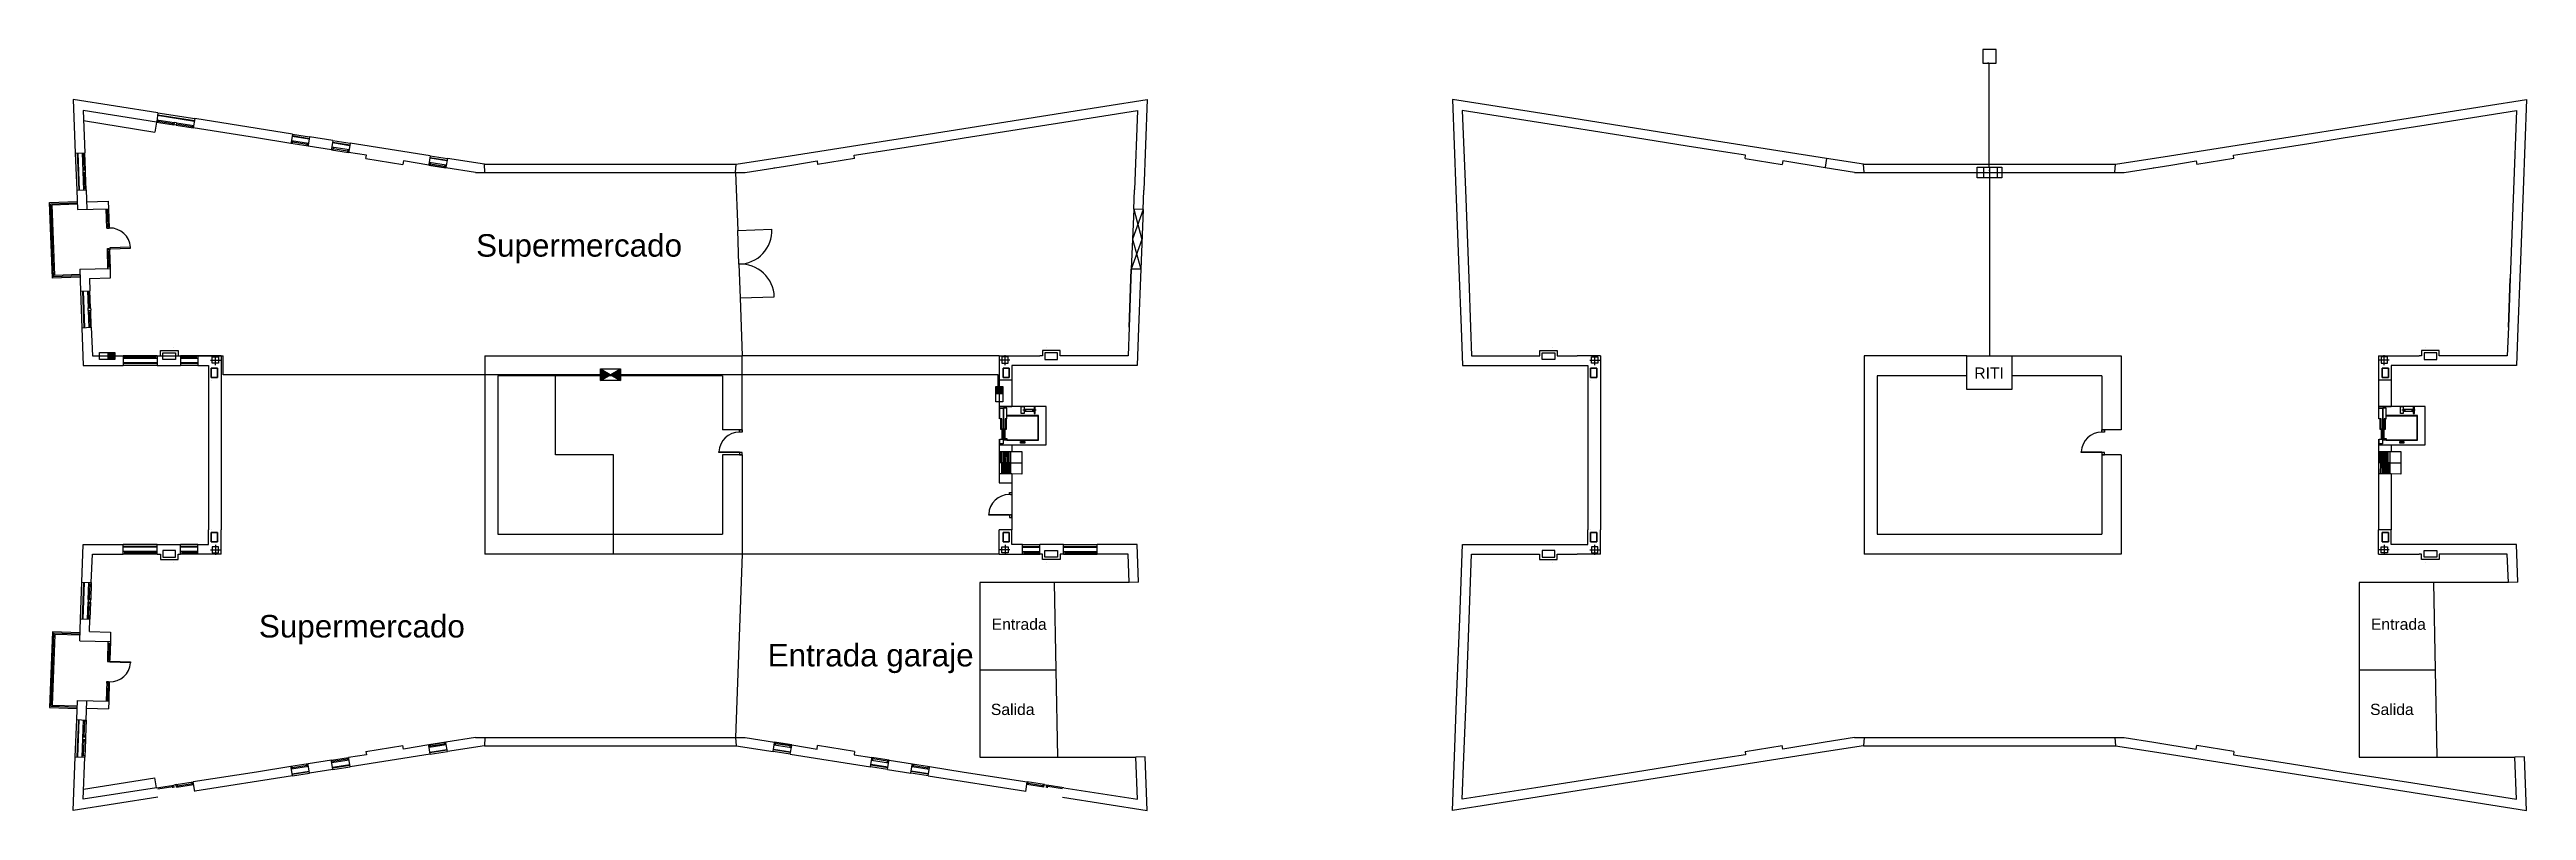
# Model space of a CAD drawing. Header units: millimetres. Extents: x -114873 to 61938, y -65989 to 30035.
# Drawn here: x -48256 to 61938, y -48010 to -14168 of the extents above; entities that cross this region are included whole.
import ezdxf

# ---------------------------------------------------------------- set-up
doc = ezdxf.new("R2010")
doc.units = ezdxf.units.MM
for name, color, linetype in [('1. ESTR - CUBIERTA', 160, 'Continuous'), ('1. MURO', 1, 'Continuous'), ('1. MURO MODIF', 1, 'Continuous'), ('12. MOB ASEOS+COCINAS', 5, 'Continuous'), ('12. MOBILIARIO', 5, 'Continuous'), ('3. CARP', 4, 'Continuous'), ('3. CARPINTERIA', 4, 'Continuous'), ('4.1 ESTR REFORMADO', 1, 'Continuous'), ('6. PROYECCIÓN', 251, 'Continuous'), ('arqueta + tubos', 110, 'Continuous'), ('CABLE DE ENLACE A RITI', 5, 'Continuous'), ('Escaleras y ascensor', 7, 'Continuous'), ('Telecomunicaciones', 3, 'Continuous'), ('TEXTO', 140, 'Continuous')]:
    doc.layers.add(name, color=color, linetype=linetype)
doc.styles.get("Standard").update_dxf_attribs({"font": 'arial.ttf'})

msp = doc.modelspace()

# ---------------------------------------------------------------- texts
at = {"layer": '1. MURO'}
for s, p in [('Entrada', (55016, -39975)), ('Salida', (54980, -43765))]:
    msp.add_text(s, height=500, dxfattribs=at).set_placement(p)
at = {"layer": 'Telecomunicaciones'}
msp.add_text('RITI', height=500, dxfattribs=at).set_placement((37371, -28809))
at = {"layer": 'TEXTO'}
for s, height, p in [('Supermercado', 1000, (-29279, -23379)), ('Supermercado', 1000, (-38941, -40317)), ('Entrada', 500, (-6342, -39975)), ('Entrada garaje', 1000, (-16309, -41604)), ('Salida', 500, (-6378, -43765))]:
    msp.add_text(s, height=height, dxfattribs=at).set_placement(p)

# ---------------------------------------------------------------- blocks, each defined once
blk = doc.blocks.new('A$Cd6b9cd30')
at = {"layer": 'Telecomunicaciones'}
h = blk.add_hatch(color=256, dxfattribs=at)
h.dxf.hatch_style = 1
h.paths.add_polyline_path([(-158, 0), (-158, -338), (158, -338), (158, 0)])
blk.add_lwpolyline([(158, 0), (158, -677), (-158, -677), (-158, 0)], close=True, dxfattribs=at)

# ---------------------------------------------------------------- hatches: boundary and pattern name
for points in [[(-5949, -31048), (-5889, -31048), (-5889, -30598), (-5949, -30598)], [(-5749, -31048), (-5689, -31048), (-5689, -30598), (-5749, -30598)], [(55409, -31048), (55469, -31048), (55469, -30598), (55409, -30598)], [(55609, -31048), (55669, -31048), (55669, -30598), (55609, -30598)], [(-5829, -31498), (-5829, -31048), (-5889, -31048), (-5889, -31498)], [(-5809, -31498), (-5749, -31498), (-5749, -31468), (-5749, -31048), (-5809, -31048)], [(55529, -31498), (55529, -31048), (55469, -31048), (55469, -31498)], [(55549, -31498), (55609, -31498), (55609, -31468), (55609, -31048), (55549, -31048)]]:
    msp.add_hatch(color=256).paths.add_polyline_path(points)
at = {"layer": 'Telecomunicaciones'}
h = msp.add_hatch(color=256, dxfattribs=at)
h.dxf.hatch_style = 1
h.paths.add_polyline_path([(-45350, -27636), (-45688, -27636), (-45688, -27951), (-45350, -27951)])
h = msp.add_hatch(color=256, dxfattribs=at)
h.dxf.hatch_style = 1
h.paths.add_polyline_path([(-23746, -28369), (-23746, -28676), (-23376, -28676), (-23299, -28631)])
h.paths.add_polyline_path([(-23376, -28676), (-23746, -28676), (-23746, -28893)])
h.paths.add_polyline_path([(-22852, -28369), (-23299, -28631), (-23222, -28676), (-22852, -28676)])
h.paths.add_polyline_path([(-22852, -28676), (-23222, -28676), (-22852, -28893)])

# ---------------------------------------------------------------- linework, layer by layer
for p, q in [((-4803, -30211), (-4959, -30211)), ((-4368, -30211), (-4535, -30211)), ((56555, -30211), (56399, -30211)), ((56990, -30211), (56823, -30211))]:
    msp.add_line(p, q)
for points in [[(-6005, -31498), (-6005, -31748), (-3925, -31748), (-3925, -30048), (-3925, -30048), (-6005, -30048), (-6005, -30598)], [(-5949, -30598), (-5985, -30598), (-5985, -30124), (-5829, -30124), (-5829, -31048)], [(-5689, -30598), (-5669, -30598), (-5669, -30124), (-5809, -30124), (-5809, -31048)], [(-5669, -31548), (-4261, -31548), (-4261, -30448), (-5669, -30448)], [(-5669, -31528), (-4281, -31528), (-4281, -30468), (-5669, -30468)], [(55353, -31498), (55353, -31748), (57433, -31748), (57433, -30048), (57433, -30048), (55353, -30048), (55353, -30598)], [(55409, -30598), (55373, -30598), (55373, -30124), (55529, -30124), (55529, -31048)], [(55669, -30598), (55689, -30598), (55689, -30124), (55549, -30124), (55549, -31048)], [(55689, -31548), (57097, -31548), (57097, -30448), (55689, -30448)], [(55689, -31528), (57077, -31528), (57077, -30468), (55689, -30468)], [(-5669, -31548), (-5809, -31548), (-5809, -31498), (-5749, -31498), (-5749, -31468), (-5669, -31468), (-5669, -31548)], [(55689, -31548), (55549, -31548), (55549, -31498), (55609, -31498), (55609, -31468), (55689, -31468), (55689, -31548)]]:
    msp.add_lwpolyline(points)
for points in [[(-5949, -30598), (-5949, -31048), (-5889, -31048), (-5889, -30598)], [(-5749, -30598), (-5749, -31048), (-5689, -31048), (-5689, -30598)], [(-4903, -30048), (-4903, -30356), (-5026, -30356), (-5026, -30048)], [(-4479, -30155), (-4479, -30267), (-4870, -30267), (-4870, -30155)], [(-4457, -30048), (-4457, -30356), (-4401, -30356), (-4401, -30048)], [(55409, -30598), (55409, -31048), (55469, -31048), (55469, -30598)], [(55609, -30598), (55609, -31048), (55669, -31048), (55669, -30598)], [(56454, -30048), (56454, -30356), (56332, -30356), (56332, -30048)], [(56879, -30155), (56879, -30267), (56488, -30267), (56488, -30155)], [(56901, -30048), (56901, -30356), (56957, -30356), (56957, -30048)], [(-5829, -31498), (-5829, -31708), (-5980, -31708), (-5980, -31498)], [(-5889, -31048), (-5889, -31498), (-5829, -31498), (-5829, -31048)], [(-5809, -31048), (-5809, -31498), (-5749, -31498), (-5749, -31048)], [(-4870, -31603), (-4870, -31681), (-5059, -31681), (-5059, -31603)], [(55529, -31498), (55529, -31708), (55378, -31708), (55378, -31498)], [(55469, -31048), (55469, -31498), (55529, -31498), (55529, -31048)], [(55549, -31048), (55549, -31498), (55609, -31498), (55609, -31048)], [(56488, -31603), (56488, -31681), (56298, -31681), (56298, -31603)]]:
    msp.add_lwpolyline(points, close=True)
at = {"layer": '1. ESTR - CUBIERTA'}
for p, q in [((-40784, -28335), (-41064, -28335)), ((-41064, -28335), (-41064, -28756)), ((-40784, -28756), (-40784, -28335)), ((-5837, -28335), (-5557, -28335)), ((-5837, -28756), (-5837, -28335)), ((-5557, -28335), (-5557, -28756)), ((20574, -28335), (20294, -28335)), ((20294, -28335), (20294, -28756)), ((20574, -28756), (20574, -28335)), ((55521, -28335), (55801, -28335)), ((55521, -28756), (55521, -28335)), ((55801, -28335), (55801, -28756)), ((-41064, -28756), (-40784, -28756)), ((-5557, -28756), (-5837, -28756)), ((20294, -28756), (20574, -28756)), ((55801, -28756), (55521, -28756)), ((-41064, -36064), (-41064, -35644)), ((-41064, -35644), (-40784, -35644)), ((-40784, -36064), (-41064, -36064)), ((-40784, -35644), (-40784, -36064)), ((-5557, -35644), (-5837, -35644)), ((-5837, -35644), (-5837, -36064)), ((-5837, -36064), (-5557, -36064)), ((-5557, -36064), (-5557, -35644)), ((20293, -36064), (20293, -35644)), ((20293, -35644), (20573, -35644)), ((20573, -36064), (20293, -36064)), ((20573, -35644), (20573, -36064)), ((55801, -35644), (55521, -35644)), ((55521, -35644), (55521, -36064)), ((55521, -36064), (55801, -36064)), ((55801, -36064), (55801, -35644))]:
    msp.add_line(p, q, dxfattribs=at)
at = {"layer": '1. MURO'}
for p, q in [((-43431, -16984), (-47201, -16390)), ((-47201, -16390), (-47110, -18771)), ((-3190, -16984), (580, -16390)), ((580, -16390), (427, -20428)), ((19564, -17241), (14157, -16390)), ((14157, -16390), (14310, -20428)), ((58167, -16984), (61938, -16390)), ((61938, -16390), (61785, -20428)), ((-43496, -17399), (-46762, -16884)), ((-46762, -16884), (-46690, -18756)), ((-43489, -17361), (-43495, -17399)), ((-43431, -16984), (-43489, -17361)), ((-42716, -17409), (-42733, -17519)), ((-42622, -17537), (-42732, -17519)), ((-42604, -17426), (-42715, -17409)), ((-42620, -17528), (-42622, -17537)), ((-42604, -17426), (-42620, -17528)), ((-41794, -17238), (-41859, -17656)), ((-37449, -17925), (-41794, -17241)), ((-9172, -17925), (-3190, -16984)), ((-7571, -18098), (-3125, -17399)), ((-3125, -17399), (140, -16884)), ((140, -16884), (7, -20413)), ((19499, -17655), (14596, -16884)), ((14596, -16884), (14730, -20413)), ((24671, -18045), (19564, -17241)), ((52186, -17925), (58167, -16984)), ((53787, -18098), (58233, -17399)), ((58233, -17399), (61498, -16884)), ((61498, -16884), (61365, -20413)), ((-39051, -18098), (-41859, -17656)), ((-37515, -18340), (-39051, -18098)), ((-37509, -18303), (-37515, -18340)), ((-37449, -17925), (-37509, -18303)), ((-36748, -18423), (-36753, -18459)), ((-35712, -18622), (-36753, -18459)), ((-36687, -18045), (-36748, -18423)), ((-35647, -18208), (-36687, -18045)), ((-35707, -18588), (-35712, -18623)), ((-35647, -18208), (-35707, -18588)), ((-34944, -18708), (-34950, -18743)), ((-34884, -18329), (-34944, -18708)), ((-31320, -18889), (-34884, -18328)), ((-15301, -18889), (-10974, -18208)), ((-12459, -18864), (-10909, -18622)), ((-10974, -18208), (-9172, -17925)), ((-10909, -18622), (-9106, -18340)), ((-9106, -18340), (-7571, -18098)), ((22307, -18098), (19498, -17656)), ((24604, -18459), (22307, -18098)), ((26408, -18743), (24604, -18459)), ((26474, -18328), (24671, -18045)), ((30800, -19009), (26474, -18328)), ((46057, -18889), (50384, -18208)), ((48899, -18864), (50449, -18622)), ((50384, -18208), (52186, -17925)), ((50449, -18622), (52251, -18340)), ((52251, -18340), (53787, -18098)), ((-47110, -18771), (-46690, -18756)), ((-46661, -19529), (-46773, -19533)), ((-46773, -19533), (-46769, -19645)), ((-46657, -19640), (-46769, -19645)), ((-46657, -19640), (-46661, -19529)), ((-34162, -18864), (-34950, -18743)), ((-34182, -19015), (-34162, -18864)), ((-34182, -19015), (-32535, -19280)), ((-32509, -19123), (-32535, -19280)), ((-31385, -19304), (-32509, -19123)), ((-31381, -19276), (-31385, -19304)), ((-31320, -18889), (-31381, -19276)), ((-30619, -19396), (-30623, -19424)), ((-29310, -19631), (-30623, -19424)), ((-30558, -19009), (-30619, -19396)), ((-28912, -19268), (-30558, -19009)), ((-29310, -19631), (-17311, -19631)), ((-29310, -19631), (-29310, -19631)), ((-28912, -19268), (-17709, -19268)), ((-28889, -19631), (-28912, -19268)), ((-17732, -19631), (-17709, -19268)), ((-17732, -19631), (-17642, -22213)), ((-17709, -19268), (-15301, -18889)), ((-17311, -19631), (-15236, -19304)), ((-17311, -19631), (-17311, -19631)), ((-15236, -19304), (-14112, -19123)), ((-14112, -19123), (-14086, -19280)), ((-12439, -19015), (-14086, -19280)), ((-12439, -19015), (-12459, -18864)), ((27196, -18864), (26408, -18743)), ((27176, -19015), (27196, -18864)), ((27176, -19015), (28823, -19280)), ((28849, -19123), (28823, -19280)), ((30735, -19424), (28849, -19123)), ((30739, -19396), (30735, -19424)), ((32048, -19631), (30735, -19424)), ((30800, -19009), (30739, -19396)), ((32446, -19268), (30800, -19009)), ((32048, -19631), (44047, -19631)), ((32048, -19631), (32048, -19631)), ((32446, -19268), (43649, -19268)), ((32469, -19631), (32446, -19268)), ((38047, -19631), (38087, -19631)), ((43626, -19631), (43649, -19268)), ((43649, -19268), (46057, -18889)), ((44047, -19631), (46122, -19304)), ((44047, -19631), (44047, -19631)), ((46122, -19304), (47246, -19123)), ((47246, -19123), (47271, -19280)), ((48919, -19015), (47271, -19280)), ((48919, -19015), (48899, -18864)), ((-47048, -20428), (-46628, -20413)), ((-47048, -20428), (-47015, -21286)), ((-46628, -20413), (-46596, -21270)), ((-46608, -20939), (-45627, -20913)), ((-45618, -21249), (-45627, -20913)), ((-22, -21272), (7, -20413)), ((394, -21286), (427, -20428)), ((14310, -20428), (14443, -23939)), ((14730, -20413), (14879, -24347)), ((61365, -20413), (61216, -24347)), ((61785, -20428), (61652, -23939)), ((-47015, -21286), (-45618, -21249)), ((394, -21286), (-22, -21272)), ((-17641, -22216), (-16117, -22157)), ((-46915, -23939), (-45548, -23902)), ((-46915, -23939), (-46878, -24914)), ((-45537, -24322), (-45548, -23902)), ((-131, -23936), (-224, -26522)), ((-224, -26522), (-131, -23936)), ((294, -23939), (-131, -23936)), ((294, -23939), (195, -26538)), ((14443, -23939), (14541, -26538)), ((61652, -23939), (61553, -26538)), ((-46878, -24914), (-46458, -24899)), ((-46479, -24347), (-45537, -24322)), ((-46479, -24347), (-46458, -24899)), ((-17536, -25211), (-16012, -25163)), ((-17536, -25211), (-17446, -27793)), ((14879, -24347), (14961, -26522)), ((61216, -24347), (61133, -26522)), ((61133, -26522), (61216, -24347)), ((-46542, -25658), (-46430, -25654)), ((-46537, -25770), (-46542, -25658)), ((-46537, -25770), (-46425, -25766)), ((-46430, -25654), (-46425, -25766)), ((-46816, -26538), (-46397, -26522)), ((-46816, -26538), (-46753, -28214)), ((-46397, -26522), (-46349, -27794)), ((-224, -26522), (-273, -27794)), ((195, -26538), (132, -28214)), ((14541, -26538), (14605, -28214)), ((14961, -26522), (15009, -27794)), ((61133, -26522), (61085, -27794)), ((61553, -26538), (61490, -28214)), ((-46753, -28214), (-44978, -28214)), ((-46349, -27794), (-44978, -27794)), ((-44978, -27794), (-44978, -28214)), ((-43468, -27794), (-43321, -27794)), ((-43468, -27794), (-43468, -28214)), ((-43468, -28214), (-42425, -28214)), ((-43321, -27794), (-43321, -27548)), ((-43321, -27548), (-42537, -27548)), ((-43209, -27951), (-43209, -27660)), ((-43209, -27660), (-42649, -27660)), ((-42649, -27951), (-43209, -27951)), ((-42649, -27660), (-42649, -27951)), ((-42537, -27548), (-42537, -27794)), ((-42537, -27794), (-42425, -27794)), ((-42425, -27794), (-42425, -28214)), ((-40618, -27793), (-41652, -27793)), ((-41652, -27793), (-41652, -28215)), ((-41652, -28215), (-41178, -28215)), ((-41178, -28215), (-41178, -28868)), ((-41064, -28756), (-41064, -28335)), ((-41064, -28335), (-40784, -28335)), ((-40784, -28335), (-40784, -28335)), ((-40784, -28335), (-40784, -28756)), ((-40618, -27793), (-40618, -28868)), ((-28889, -27793), (-28889, -36607)), ((-28889, -27793), (-17446, -27793)), ((-6003, -27793), (-17446, -27793)), ((-17446, -31080), (-17446, -27793)), ((-6003, -27793), (-6003, -28868)), ((-6003, -27793), (-4196, -27794)), ((-5557, -28335), (-5837, -28335)), ((-5837, -28335), (-5837, -28335)), ((-5837, -28335), (-5837, -28756)), ((-5557, -28756), (-5557, -28335)), ((-4196, -28214), (-5443, -28215)), ((-5443, -28215), (-5443, -28868)), ((-4084, -27794), (-4196, -27794)), ((-1643, -28214), (-4196, -28214)), ((-3300, -27548), (-4084, -27548)), ((-4084, -27548), (-4084, -27794)), ((-3412, -27660), (-3972, -27660)), ((-3972, -27660), (-3972, -27951)), ((-3972, -27951), (-3412, -27951)), ((-3412, -27951), (-3412, -27660)), ((-3300, -27794), (-3300, -27548)), ((-1643, -27794), (-3300, -27794)), ((-273, -27794), (-1643, -27794)), ((132, -28214), (-1643, -28214)), ((14605, -28214), (16380, -28214)), ((15009, -27794), (17890, -27794)), ((16380, -28214), (19706, -28215)), ((17890, -27794), (18037, -27794)), ((18037, -27794), (18037, -27548)), ((18037, -27548), (18821, -27548)), ((18149, -27951), (18149, -27660)), ((18149, -27660), (18709, -27660)), ((18709, -27951), (18149, -27951)), ((18709, -27660), (18709, -27951)), ((18821, -27548), (18821, -27794)), ((18821, -27794), (19706, -27793)), ((20740, -27793), (19706, -27793)), ((19706, -28215), (20180, -28215)), ((20180, -28215), (20180, -28868)), ((20294, -28756), (20294, -28335)), ((20294, -28335), (20574, -28335)), ((20574, -28335), (20574, -28335)), ((20574, -28335), (20574, -28756)), ((20740, -27793), (20740, -28868)), ((37047, -27793), (32469, -27793)), ((32469, -27793), (32469, -36607)), ((39047, -27793), (43912, -27793)), ((43912, -27793), (43912, -31080)), ((55355, -27793), (55355, -28868)), ((55355, -27793), (57162, -27794)), ((55801, -28335), (55521, -28335)), ((55521, -28335), (55521, -28335)), ((55521, -28335), (55521, -28756)), ((55801, -28756), (55801, -28335)), ((57162, -28214), (55915, -28215)), ((55915, -28215), (55915, -28868)), ((57274, -27794), (57162, -27794)), ((59714, -28214), (57162, -28214)), ((58058, -27548), (57274, -27548)), ((57274, -27548), (57274, -27794)), ((57946, -27660), (57386, -27660)), ((57386, -27660), (57386, -27951)), ((57386, -27951), (57946, -27951)), ((57946, -27951), (57946, -27660)), ((58058, -27794), (58058, -27548)), ((59714, -27794), (58058, -27794)), ((61085, -27794), (59714, -27794)), ((61490, -28214), (59714, -28214)), ((-41178, -28868), (-41179, -35532)), ((-40784, -28756), (-41064, -28756)), ((-40618, -28868), (-40618, -35532)), ((-18311, -28676), (-28311, -28676)), ((-28311, -28676), (-28311, -35723)), ((-25741, -32200), (-25741, -28676)), ((-18311, -28676), (-18311, -31080)), ((-5445, -28868), (-6003, -28868)), ((-6003, -28868), (-6003, -30048)), ((-5837, -28756), (-5557, -28756)), ((-5445, -28868), (-5443, -30048)), ((20180, -28868), (20179, -35532)), ((20574, -28756), (20294, -28756)), ((20740, -28868), (20740, -35532)), ((37047, -28676), (33047, -28676)), ((33047, -28676), (33047, -35723)), ((43047, -28676), (39047, -28676)), ((43047, -28676), (43047, -31080)), ((55913, -28868), (55355, -28868)), ((55355, -28868), (55355, -30048)), ((55521, -28756), (55801, -28756)), ((55913, -28868), (55915, -30048)), ((-6003, -30048), (-5443, -30048)), ((55355, -30048), (55915, -30048)), ((-17446, -31080), (-18311, -31080)), ((-6003, -31748), (-6003, -32048)), ((-6003, -31748), (-5445, -31748)), ((-5445, -31748), (-5445, -32048)), ((43912, -31080), (43047, -31080)), ((55355, -31748), (55355, -32048)), ((55355, -31748), (55913, -31748)), ((55913, -31748), (55913, -32048)), ((-23170, -32200), (-25741, -32200)), ((-23170, -36607), (-23170, -32200)), ((-18311, -32200), (-18311, -35723)), ((-17446, -32200), (-18311, -32200)), ((-17446, -32200), (-17446, -36607)), ((-6003, -32048), (-5445, -32048)), ((-5445, -33043), (-6003, -33043)), ((-6003, -33043), (-6003, -33443)), ((-5445, -33043), (-5443, -35532)), ((43912, -32200), (43047, -32200)), ((43047, -32200), (43047, -35723)), ((43912, -32200), (43912, -36607)), ((55355, -32048), (55913, -32048)), ((55913, -33043), (55355, -33043)), ((55355, -33043), (55355, -33443)), ((55913, -33043), (55915, -35532)), ((-6003, -33443), (-5444, -33443)), ((55355, -33443), (55355, -35532)), ((-46817, -37862), (-46753, -36186)), ((-46753, -36186), (-44978, -36186)), ((-44978, -36606), (-44978, -36186)), ((-43468, -36186), (-42425, -36186)), ((-43468, -36606), (-43468, -36186)), ((-42425, -36606), (-42425, -36186)), ((-41652, -36185), (-41178, -36185)), ((-41652, -36607), (-41652, -36185)), ((-41178, -36185), (-41179, -35532)), ((-40784, -35644), (-41064, -35644)), ((-41064, -35644), (-41064, -36064)), ((-41064, -36064), (-40784, -36064)), ((-40784, -36064), (-40784, -35644)), ((-40784, -36064), (-40784, -36064)), ((-40618, -36607), (-40618, -35532)), ((-28311, -35723), (-18311, -35723)), ((-5445, -35532), (-6003, -35532)), ((-6003, -36607), (-6003, -35532)), ((-5445, -35532), (-6003, -35532)), ((-5837, -35644), (-5557, -35644)), ((-5837, -36064), (-5837, -35644)), ((-5557, -36064), (-5837, -36064)), ((-5837, -36064), (-5837, -36064)), ((-5557, -35644), (-5557, -36064)), ((-5443, -36185), (-5443, -35532)), ((-4969, -36185), (-5443, -36185)), ((-4969, -36607), (-4969, -36185)), ((-3153, -36186), (-4196, -36186)), ((-4196, -36606), (-4196, -36186)), ((-3153, -36606), (-3153, -36186)), ((-1643, -36606), (-1643, -36186)), ((132, -36186), (-1643, -36186)), ((195, -37862), (132, -36186)), ((14480, -39485), (14605, -36186)), ((14605, -36186), (17890, -36186)), ((17890, -36186), (19706, -36185)), ((19706, -36185), (20179, -36185)), ((20179, -36185), (20179, -35532)), ((20573, -35644), (20293, -35644)), ((20293, -35644), (20293, -36064)), ((20293, -36064), (20573, -36064)), ((20573, -36064), (20573, -35644)), ((20573, -36064), (20573, -36064)), ((20739, -36607), (20739, -35532)), ((33047, -35723), (43047, -35723)), ((37047, -35723), (39047, -35723)), ((55913, -35532), (55355, -35532)), ((55355, -36607), (55355, -35532)), ((55913, -35532), (55355, -35532)), ((55521, -35644), (55801, -35644)), ((55521, -36064), (55521, -35644)), ((55801, -36064), (55521, -36064)), ((55521, -36064), (55521, -36064)), ((55801, -35644), (55801, -36064)), ((55915, -36185), (55915, -35532)), ((57162, -36186), (55915, -36185)), ((59714, -36186), (57162, -36186)), ((61490, -36186), (59714, -36186)), ((61553, -37862), (61490, -36186)), ((-46397, -37878), (-46349, -36606)), ((-46349, -36606), (-44978, -36606)), ((-43468, -36606), (-43321, -36606)), ((-43321, -36606), (-43321, -36851)), ((-43321, -36851), (-42538, -36851)), ((-42650, -36448), (-43209, -36448)), ((-43209, -36448), (-43209, -36739)), ((-43209, -36739), (-42650, -36739)), ((-42650, -36739), (-42650, -36448)), ((-42538, -36606), (-42425, -36606)), ((-42538, -36851), (-42538, -36606)), ((-40618, -36607), (-41652, -36607)), ((-17452, -36607), (-28889, -36607)), ((-17446, -36607), (-17732, -44769)), ((-17446, -36607), (-17452, -36607)), ((-6003, -36607), (-17446, -36607)), ((-6003, -36607), (-4969, -36607)), ((-4084, -36606), (-4196, -36606)), ((-4084, -36851), (-4084, -36606)), ((-3300, -36851), (-4084, -36851)), ((-3972, -36448), (-3412, -36448)), ((-3972, -36739), (-3972, -36448)), ((-3412, -36739), (-3972, -36739)), ((-3412, -36448), (-3412, -36739)), ((-3153, -36606), (-3300, -36606)), ((-3300, -36606), (-3300, -36851)), ((-273, -36606), (-1643, -36606)), ((-224, -37878), (-273, -36606)), ((14899, -39501), (15009, -36606)), ((15009, -36606), (17890, -36606)), ((17890, -36606), (18036, -36606)), ((18036, -36606), (18036, -36851)), ((18036, -36851), (18820, -36851)), ((18708, -36448), (18148, -36448)), ((18148, -36448), (18148, -36739)), ((18148, -36739), (18708, -36739)), ((18708, -36739), (18708, -36448)), ((18820, -36606), (19706, -36606)), ((18820, -36851), (18820, -36606)), ((20739, -36607), (19706, -36607)), ((43912, -36607), (32469, -36607)), ((55355, -36607), (57162, -36606)), ((57274, -36606), (57162, -36606)), ((57274, -36851), (57274, -36606)), ((58058, -36851), (57274, -36851)), ((57386, -36448), (57946, -36448)), ((57386, -36739), (57386, -36448)), ((57946, -36739), (57386, -36739)), ((57946, -36448), (57946, -36739)), ((59714, -36606), (58058, -36606)), ((58058, -36606), (58058, -36851)), ((61085, -36606), (59714, -36606)), ((61133, -37878), (61085, -36606)), ((-46816, -37862), (-46397, -37877)), ((-224, -37878), (-6862, -37878)), ((-6862, -37878), (-6862, -45644)), ((-3397, -45644), (-3543, -37878)), ((195, -37862), (-224, -37877)), ((61133, -37878), (54495, -37878)), ((54495, -37878), (54495, -45644)), ((57961, -45644), (57814, -37878)), ((61553, -37862), (61133, -37877)), ((-46915, -40461), (-46878, -39485)), ((-46878, -39485), (-46458, -39500)), ((-46538, -38629), (-46542, -38741)), ((-46542, -38741), (-46430, -38746)), ((-46538, -38629), (-46426, -38634)), ((-46479, -40052), (-46458, -39501)), ((-46430, -38746), (-46426, -38634)), ((14342, -43114), (14480, -39485)), ((14762, -43130), (14899, -39501)), ((-46915, -40461), (-45548, -40497)), ((-46479, -40052), (-45537, -40077)), ((-45537, -40077), (-45548, -40497)), ((-6862, -41761), (-3470, -41761)), ((54495, -41761), (57888, -41761)), ((-47048, -43972), (-47016, -43114)), ((-47048, -43972), (-46628, -43987)), ((-47016, -43114), (-45619, -43151)), ((-46628, -43987), (-46596, -43130)), ((-46608, -43461), (-45628, -43487)), ((-45619, -43151), (-45628, -43487)), ((14248, -45628), (14342, -43114)), ((14668, -45644), (14762, -43130)), ((-46773, -44867), (-46769, -44755)), ((-46661, -44871), (-46773, -44867)), ((-46657, -44759), (-46769, -44755)), ((-46657, -44759), (-46661, -44871)), ((-34182, -45385), (-32535, -45119)), ((-32510, -45277), (-32535, -45119)), ((-31385, -45096), (-32510, -45277)), ((-31381, -45124), (-31385, -45096)), ((-31320, -45511), (-31381, -45124)), ((-29310, -44769), (-30623, -44976)), ((-30619, -45004), (-30623, -44976)), ((-30558, -45391), (-30619, -45004)), ((-28912, -45132), (-30558, -45391)), ((-29310, -44769), (-17311, -44769)), ((-29310, -44769), (-29310, -44769)), ((-28889, -44769), (-28912, -45132)), ((-28912, -45132), (-17709, -45132)), ((-17732, -44769), (-17709, -45132)), ((-17709, -45132), (-16063, -45391)), ((-17311, -44769), (-17311, -44769)), ((-17311, -44769), (-15998, -44976)), ((-16063, -45391), (-16003, -45004)), ((-16003, -45004), (-15998, -44976)), ((-15301, -45511), (-15240, -45124)), ((-15240, -45124), (-15236, -45096)), ((-15236, -45096), (-14112, -45277)), ((-14112, -45277), (-14086, -45119)), ((-12439, -45385), (-14086, -45119)), ((27176, -45385), (28823, -45119)), ((28848, -45277), (28823, -45119)), ((30735, -44976), (28848, -45277)), ((32048, -44769), (30735, -44976)), ((32445, -45132), (30800, -45391)), ((32048, -44769), (44047, -44769)), ((32048, -44769), (32048, -44769)), ((32469, -44769), (32445, -45132)), ((32445, -45132), (43649, -45132)), ((43626, -44769), (43649, -45132)), ((43649, -45132), (45294, -45391)), ((44047, -44769), (44047, -44769)), ((44047, -44769), (45360, -44976)), ((45360, -44976), (47246, -45277)), ((47246, -45277), (47271, -45119)), ((48919, -45385), (47271, -45119)), ((-47201, -48010), (-47110, -45628)), ((-47110, -45628), (-46690, -45644)), ((-46762, -47515), (-46690, -45644)), ((-37515, -46060), (-39051, -46302)), ((-37509, -46096), (-37515, -46060)), ((-37449, -46475), (-37509, -46096)), ((-35713, -45777), (-36754, -45940)), ((-36748, -45977), (-36754, -45940)), ((-36687, -46355), (-36748, -45977)), ((-35647, -46192), (-36687, -46355)), ((-35707, -45812), (-35713, -45777)), ((-35647, -46192), (-35707, -45812)), ((-34162, -45536), (-34950, -45657)), ((-34944, -45692), (-34950, -45657)), ((-34885, -46070), (-34944, -45692)), ((-31320, -45511), (-34884, -46071)), ((-34182, -45385), (-34162, -45536)), ((-15301, -45511), (-11737, -46071)), ((-12439, -45385), (-12459, -45536)), ((-12459, -45536), (-11672, -45657)), ((-11737, -46070), (-11677, -45692)), ((-11677, -45692), (-11672, -45657)), ((-10974, -46192), (-10914, -45812)), ((-10974, -46192), (-9934, -46355)), ((-10914, -45812), (-10909, -45777)), ((-10909, -45777), (-9868, -45940)), ((-9934, -46355), (-9873, -45977)), ((-9873, -45977), (-9868, -45940)), ((-9172, -46475), (-9112, -46096)), ((-9112, -46096), (-9106, -46060)), ((-9106, -46060), (-7571, -46302)), ((-6862, -45644), (69, -45644)), ((489, -45628), (69, -45644)), ((140, -47515), (69, -45644)), ((580, -48010), (489, -45628)), ((14157, -48010), (14248, -45628)), ((14596, -47515), (14668, -45644)), ((24604, -45940), (22307, -46302)), ((26408, -45657), (24604, -45940)), ((26473, -46071), (24670, -46355)), ((27195, -45536), (26408, -45657)), ((30800, -45391), (26473, -46071)), ((27176, -45385), (27195, -45536)), ((45294, -45391), (49621, -46071)), ((48919, -45385), (48899, -45536)), ((48899, -45536), (49686, -45657)), ((49621, -46071), (51424, -46355)), ((49686, -45657), (51490, -45940)), ((51490, -45940), (53787, -46302)), ((54495, -45644), (61427, -45644)), ((61846, -45628), (61427, -45644)), ((61498, -47515), (61427, -45644)), ((61938, -48010), (61846, -45628)), ((-43496, -47001), (-46762, -47515)), ((-42716, -46991), (-42733, -46880)), ((-42622, -46863), (-42732, -46880)), ((-42620, -46872), (-42622, -46863)), ((-42605, -46973), (-42620, -46872)), ((-39051, -46302), (-41860, -46744)), ((-41794, -47161), (-41859, -46744)), ((-37449, -46475), (-41794, -47159)), ((-9172, -46475), (-4827, -47159)), ((-7571, -46302), (-4762, -46744)), ((-4827, -47161), (-4762, -46744)), ((-4017, -46973), (-4001, -46872)), ((-4001, -46872), (-4000, -46863)), ((-4000, -46863), (-3889, -46880)), ((-3906, -46991), (-3888, -46880)), ((-3125, -47001), (140, -47515)), ((17862, -47001), (14596, -47515)), ((22307, -46302), (17862, -47001)), ((24670, -46355), (17927, -47416)), ((51424, -46355), (56531, -47159)), ((53787, -46302), (56596, -46744)), ((56531, -47159), (61938, -48010)), ((56596, -46744), (61498, -47515)), ((-43431, -47416), (-47201, -48010)), ((-3190, -47416), (580, -48010)), ((17927, -47416), (14157, -48010))]:
    msp.add_line(p, q, dxfattribs=at)
for centre, start, end in [((-17615, -22215), 271.15611, 2.197), ((-17510, -25211), 1.81868, 92.85957)]:
    msp.add_arc(centre, 1499, start, end, dxfattribs=at)
at = {"layer": '1. MURO MODIF'}
for points in [[(-41014, -28121), (-41014, -27841), (-40734, -27841), (-40734, -28121)], [(-5607, -28121), (-5607, -27841), (-5887, -27841), (-5887, -28121)], [(20344, -28121), (20344, -27841), (20624, -27841), (20624, -28121)], [(55751, -28121), (55751, -27841), (55471, -27841), (55471, -28121)], [(-41014, -36278), (-41014, -36558), (-40734, -36558), (-40734, -36278)], [(-5607, -36278), (-5607, -36558), (-5887, -36558), (-5887, -36278)], [(20343, -36278), (20343, -36558), (20623, -36558), (20623, -36278)], [(55751, -36278), (55751, -36558), (55471, -36558), (55471, -36278)]]:
    msp.add_lwpolyline(points, close=True, dxfattribs=at)
at = {"layer": '12. MOB ASEOS+COCINAS'}
for p, q in [((-42729, -27418), (-42729, -27418)), ((-3892, -27418), (-3892, -27418)), ((18629, -27418), (18629, -27418)), ((57466, -27418), (57466, -27418)), ((-42729, -36981), (-42729, -36982)), ((-3892, -36981), (-3892, -36982)), ((18629, -36981), (18629, -36982)), ((57466, -36981), (57466, -36982))]:
    msp.add_line(p, q, dxfattribs=at)
at = {"layer": '12. MOBILIARIO'}
for p, q in [((-46745, -17329), (-43567, -17841)), ((-43496, -17399), (-43567, -17841)), ((-30623, -19424), (-30622, -19418)), ((-15998, -19424), (-15999, -19418)), ((45360, -19424), (45359, -19418)), ((-30623, -44976), (-30622, -44982)), ((-15998, -44976), (-15999, -44982)), ((-46745, -47070), (-43567, -46559)), ((-43496, -47001), (-43567, -46559))]:
    msp.add_line(p, q, dxfattribs=at)
at = {"layer": '3. CARP'}
for p, q in [((-43496, -17400), (-42733, -17520)), ((-43478, -17289), (-42716, -17409)), ((-43423, -17298), (-43440, -17409)), ((-43432, -17353), (-42774, -17457)), ((-42765, -17401), (-42783, -17512)), ((-42622, -17537), (-41859, -17657)), ((-42604, -17426), (-41844, -17546)), ((-42558, -17490), (-41901, -17594)), ((-41892, -17538), (-41909, -17649)), ((-36753, -18459), (-37515, -18340)), ((-36736, -18349), (-37497, -18229)), ((-37442, -18238), (-37459, -18347)), ((-36802, -18395), (-37450, -18292)), ((-36793, -18340), (-36811, -18450)), ((-35713, -18622), (-34950, -18743)), ((-34932, -18633), (-35695, -18512)), ((-35639, -18520), (-35657, -18631)), ((-35648, -18576), (-34996, -18679)), ((-34987, -18624), (-35005, -18734)), ((-34932, -18633), (-34932, -18633)), ((-46802, -18760), (-46740, -20417)), ((-46688, -18811), (-46800, -18816)), ((-46663, -19472), (-46775, -19477)), ((-46655, -19696), (-46767, -19700)), ((-46744, -18814), (-46719, -19474)), ((-46711, -19698), (-46686, -20359)), ((-46661, -19529), (-46690, -18756)), ((-46628, -20413), (-46657, -19640)), ((-31385, -19304), (-30623, -19424)), ((-30606, -19313), (-31368, -19193)), ((-31312, -19202), (-31330, -19313)), ((-31321, -19257), (-30669, -19360)), ((-30661, -19305), (-30678, -19415)), ((-46630, -20357), (-46742, -20361)), ((-46628, -20413), (-46628, -20413)), ((-48198, -21026), (-47026, -20981)), ((-48074, -24279), (-48198, -21026)), ((-48140, -21080), (-47024, -21037)), ((-48021, -24221), (-48140, -21080)), ((-45707, -22119), (-45730, -21252)), ((-45728, -21308), (-45616, -21305)), ((-45598, -22013), (-45710, -22016)), ((-45654, -22015), (-45673, -21306)), ((-45595, -22116), (-45618, -21249)), ((-45660, -23905), (-45682, -23080)), ((-45680, -23136), (-45568, -23133)), ((-45606, -23828), (-45624, -23134)), ((-45548, -23902), (-45570, -23077)), ((-17589, -23712), (-17642, -22213)), ((-46904, -24235), (-48074, -24279)), ((-46906, -24179), (-48021, -24221)), ((-45662, -23829), (-45550, -23826)), ((-17589, -23712), (-17536, -25211)), ((-46570, -24903), (-46542, -25658)), ((-46568, -24959), (-46456, -24955)), ((-46512, -24957), (-46488, -25600)), ((-46430, -25654), (-46458, -24899)), ((-46544, -25602), (-46432, -25598)), ((-46537, -25770), (-46509, -26526)), ((-46535, -25826), (-46423, -25822)), ((-46479, -25824), (-46455, -26468)), ((-46397, -26522), (-46425, -25766)), ((-46511, -26470), (-46399, -26466)), ((-43468, -27793), (-44978, -27794)), ((-43468, -27905), (-44978, -27906)), ((-44922, -27906), (-44922, -27794)), ((-43532, -27849), (-44922, -27850)), ((-43532, -27905), (-43532, -27793)), ((-41652, -27793), (-42425, -27794)), ((-41652, -27905), (-42425, -27906)), ((-42369, -27906), (-42369, -27794)), ((-41716, -27849), (-42369, -27850)), ((-41716, -27905), (-41716, -27793)), ((-41064, -28868), (-41064, -28868)), ((-41064, -28868), (-41064, -28868)), ((-5557, -28868), (-5557, -28868)), ((20294, -28868), (20294, -28868)), ((20294, -28868), (20294, -28868)), ((55801, -28868), (55801, -28868)), ((-41064, -35532), (-41064, -35532)), ((-41064, -35532), (-41064, -35532)), ((-5557, -35532), (-5557, -35532)), ((-5557, -35532), (-5557, -35532)), ((20293, -35532), (20293, -35532)), ((20294, -35532), (20294, -35532)), ((55801, -35532), (55801, -35532)), ((55801, -35532), (55801, -35532)), ((-43468, -36494), (-44978, -36494)), ((-43468, -36606), (-44978, -36606)), ((-44922, -36494), (-44922, -36606)), ((-43532, -36550), (-44922, -36550)), ((-43532, -36495), (-43532, -36607)), ((-41652, -36495), (-42425, -36494)), ((-41652, -36607), (-42425, -36606)), ((-42369, -36494), (-42369, -36606)), ((-41716, -36551), (-42369, -36550)), ((-41716, -36495), (-41716, -36607)), ((-4969, -36495), (-4196, -36494)), ((-4969, -36607), (-4196, -36606)), ((-4905, -36495), (-4905, -36607)), ((-4905, -36551), (-4252, -36550)), ((-4252, -36494), (-4252, -36606)), ((-3153, -36494), (-1643, -36494)), ((-3153, -36606), (-1643, -36606)), ((-3089, -36495), (-3089, -36607)), ((-3089, -36550), (-1699, -36550)), ((-1699, -36494), (-1699, -36606)), ((-46538, -38629), (-46509, -37874)), ((-46511, -37930), (-46399, -37934)), ((-46479, -38576), (-46455, -37932)), ((-46397, -37878), (-46426, -38634)), ((-46570, -39497), (-46542, -38741)), ((-46568, -39441), (-46456, -39445)), ((-46544, -38797), (-46432, -38802)), ((-46535, -38574), (-46423, -38578)), ((-46512, -39443), (-46488, -38799)), ((-46430, -38746), (-46458, -39501)), ((-48075, -40121), (-48198, -43374)), ((-48021, -40179), (-48140, -43320)), ((-46904, -40165), (-48075, -40121)), ((-46906, -40221), (-48021, -40179)), ((-45660, -40494), (-45682, -41320)), ((-45662, -40571), (-45550, -40574)), ((-45606, -40572), (-45624, -41266)), ((-45548, -40497), (-45570, -41323)), ((-45680, -41264), (-45568, -41267)), ((-45707, -42280), (-45731, -43148)), ((-45598, -42387), (-45710, -42384)), ((-45654, -42385), (-45673, -43094)), ((-45596, -42283), (-45619, -43151)), ((-48198, -43374), (-47027, -43418)), ((-48140, -43320), (-47024, -43362)), ((-46802, -45639), (-46740, -43983)), ((-46631, -44043), (-46742, -44039)), ((-46711, -44702), (-46686, -44041)), ((-46628, -43987), (-46657, -44759)), ((-46628, -43987), (-46628, -43987)), ((-45728, -43092), (-45616, -43095)), ((-46663, -44927), (-46775, -44923)), ((-46655, -44704), (-46767, -44700)), ((-46744, -45586), (-46719, -44925)), ((-46661, -44871), (-46690, -45644)), ((-31385, -45096), (-30623, -44976)), ((-30606, -45086), (-31368, -45206)), ((-31312, -45198), (-31330, -45087)), ((-31321, -45142), (-30669, -45040)), ((-30661, -45095), (-30678, -44984)), ((-16016, -45086), (-15253, -45206)), ((-15236, -45096), (-15998, -44976)), ((-15961, -45095), (-15943, -44984)), ((-15300, -45142), (-15952, -45040)), ((-15309, -45198), (-15292, -45087)), ((-46688, -45588), (-46800, -45584)), ((-36754, -45940), (-37515, -46060)), ((-36736, -46051), (-37498, -46171)), ((-37442, -46162), (-37459, -46053)), ((-36802, -46005), (-37451, -46108)), ((-36794, -46060), (-36811, -45949)), ((-35713, -45777), (-34950, -45657)), ((-34932, -45767), (-35695, -45888)), ((-35640, -45879), (-35657, -45769)), ((-35648, -45824), (-34996, -45721)), ((-34988, -45776), (-35005, -45665)), ((-34932, -45767), (-34932, -45767)), ((-11689, -45767), (-11689, -45767)), ((-11689, -45767), (-10926, -45888)), ((-10909, -45777), (-11672, -45657)), ((-11634, -45776), (-11616, -45665)), ((-10973, -45824), (-11625, -45721)), ((-10982, -45879), (-10964, -45769)), ((-9885, -46051), (-9124, -46171)), ((-9868, -45940), (-9106, -46060)), ((-9828, -46060), (-9810, -45949)), ((-9819, -46005), (-9171, -46108)), ((-9179, -46162), (-9162, -46053)), ((-43496, -47000), (-42733, -46880)), ((-43432, -47046), (-42774, -46943)), ((-42766, -46998), (-42783, -46888)), ((-42622, -46863), (-41859, -46743)), ((-42605, -46973), (-41845, -46854)), ((-42549, -46965), (-42567, -46854)), ((-42558, -46910), (-41901, -46806)), ((-41892, -46862), (-41909, -46751)), ((-4017, -46973), (-4777, -46854)), ((-3999, -46863), (-4762, -46743)), ((-4729, -46862), (-4712, -46751)), ((-4063, -46910), (-4721, -46806)), ((-4072, -46965), (-4054, -46854)), ((-3125, -47000), (-3888, -46880)), ((-3856, -46998), (-3838, -46888)), ((-3190, -47046), (-3847, -46943))]:
    msp.add_line(p, q, dxfattribs=at)
at = {"layer": '3. CARP', "color": 6}
for points in [[(-45596, -22105), (-45597, -22052), (-45709, -22055), (-45707, -22119), (-45640, -22118), (-45640, -22106), (-45596, -22105)], [(-45571, -23024), (-45570, -23077), (-45682, -23080), (-45683, -23015), (-45616, -23014), (-45616, -23025), (-45571, -23024)], [(-45571, -41376), (-45570, -41323), (-45682, -41320), (-45684, -41384), (-45616, -41386), (-45616, -41375), (-45571, -41376)], [(-45596, -42295), (-45597, -42348), (-45709, -42345), (-45707, -42280), (-45640, -42282), (-45641, -42293), (-45596, -42295)]]:
    msp.add_lwpolyline(points, dxfattribs=at)
for points in [[(-45571, -23024), (-44653, -22999), (-44654, -22960), (-45572, -22984)], [(-45571, -41376), (-44653, -41401), (-44654, -41440), (-45572, -41415)]]:
    msp.add_lwpolyline(points, close=True, dxfattribs=at)
for centre, start, end in [((-45572, -23025), 4.03619, 91.49665), ((-45572, -41375), 268.50336, 355.96382)]:
    msp.add_arc(centre, 920, start, end, dxfattribs=at)
at = {"layer": '3. CARPINTERIA'}
for p, q in [((-22, -21272), (-131, -23936)), ((394, -21286), (-76, -22604)), ((-22, -21272), (344, -22612)), ((394, -21286), (294, -23939)), ((344, -22612), (-131, -23936)), ((-76, -22604), (294, -23939))]:
    msp.add_line(p, q, dxfattribs=at)
at = {"layer": '3. CARPINTERIA', "color": 6}
for points in [[(-17558, -31178), (-17558, -31080), (-17446, -31080), (-17446, -31189), (-17513, -31189), (-17513, -31178), (-17558, -31178)], [(43047, -31178), (43047, -31080), (43159, -31080), (43159, -31189), (43092, -31189), (43092, -31178), (43047, -31178)], [(-17558, -32096), (-17558, -32200), (-17446, -32200), (-17446, -32085), (-17513, -32085), (-17513, -32096), (-17558, -32096)], [(43047, -32096), (43047, -32200), (43159, -32200), (43159, -32085), (43092, -32085), (43092, -32096), (43047, -32096)], [(-5556, -33961), (-5556, -33863), (-5444, -33863), (-5444, -33973), (-5511, -33973), (-5511, -33961), (-5556, -33961)], [(-5556, -34880), (-5556, -34983), (-5444, -34983), (-5444, -34869), (-5511, -34869), (-5511, -34880), (-5556, -34880)]]:
    msp.add_lwpolyline(points, dxfattribs=at)
for points in [[(-17558, -32096), (-18476, -32096), (-18476, -32057), (-17558, -32057)], [(43047, -32096), (42129, -32096), (42129, -32057), (43047, -32057)], [(-5556, -34880), (-6474, -34880), (-6474, -34841), (-5556, -34841)]]:
    msp.add_lwpolyline(points, close=True, dxfattribs=at)
for centre in [(-17557, -32098), (43047, -32098), (-5555, -34881)]:
    msp.add_arc(centre, 920, 90.02733, 177.4878, dxfattribs=at)
at = {"layer": '4.1 ESTR REFORMADO', "color": 8}
for points in [[(-41093, -27981), (-40645, -27981)], [(-40874, -28205), (-40874, -27757)], [(-5529, -27981), (-5977, -27981)], [(-5747, -28205), (-5747, -27757)], [(20265, -27981), (20713, -27981)], [(20484, -28205), (20484, -27757)], [(55829, -27981), (55381, -27981)], [(55611, -28205), (55611, -27757)], [(-40874, -36194), (-40874, -36642)], [(-5747, -36194), (-5747, -36642)], [(20483, -36194), (20483, -36642)], [(55611, -36194), (55611, -36642)], [(-41093, -36418), (-40645, -36418)], [(-5529, -36418), (-5977, -36418)], [(20265, -36418), (20713, -36418)], [(55829, -36418), (55381, -36418)]]:
    msp.add_lwpolyline(points, dxfattribs=at)
at = {"layer": '6. PROYECCIÓN'}
for p, q in [((-43447, -17090), (-41811, -17348)), ((-43444, -17068), (-41807, -17326)), ((-43431, -16983), (-41794, -17241)), ((-43059, -17422), (-43059, -17422)), ((-42186, -17559), (-42186, -17559)), ((-41893, -17225), (-41893, -17225)), ((-4728, -17225), (-4728, -17225)), ((19172, -17559), (19172, -17559)), ((56630, -17225), (56629, -17225)), ((-37464, -18019), (-36702, -18139)), ((-37461, -17997), (-36698, -18117)), ((-37449, -17925), (-36687, -18045)), ((-37181, -18345), (-37181, -18345)), ((-35663, -18309), (-34900, -18429)), ((-35660, -18287), (-34897, -18407)), ((-35647, -18208), (-34884, -18330)), ((-35177, -18661), (-35177, -18661)), ((-11444, -18661), (-11444, -18661)), ((49914, -18661), (49914, -18661)), ((-47110, -18771), (-47048, -20428)), ((-47020, -18768), (-46958, -20424)), ((-46998, -18767), (-46936, -20424)), ((-30623, -19424), (-31386, -19305)), ((-31335, -18988), (-30574, -19108)), ((-31332, -18966), (-30570, -19086)), ((-31320, -18889), (-30558, -19009)), ((-30899, -19334), (-30899, -19334)), ((-48256, -20972), (-47028, -20925)), ((-48128, -24337), (-48256, -20972)), ((-46902, -24291), (-48128, -24337)), ((-46878, -24914), (-46817, -26538)), ((-46788, -24911), (-46727, -26534)), ((-46766, -24910), (-46705, -26533)), ((-43468, -28103), (-44978, -28102)), ((-43468, -28125), (-44978, -28124)), ((-43468, -28214), (-44978, -28214)), ((-41652, -28103), (-42425, -28102)), ((-41652, -28125), (-42425, -28124)), ((-41652, -28214), (-42425, -28214)), ((-43468, -36186), (-44978, -36186)), ((-43468, -36274), (-44978, -36276)), ((-43468, -36297), (-44978, -36298)), ((-41652, -36186), (-42425, -36186)), ((-41652, -36275), (-42425, -36276)), ((-41652, -36297), (-42425, -36298)), ((-4969, -36186), (-4196, -36186)), ((-4969, -36275), (-4196, -36276)), ((-4969, -36297), (-4196, -36298)), ((-3153, -36186), (-1643, -36186)), ((-3153, -36274), (-1643, -36276)), ((-3153, -36297), (-1643, -36298)), ((-46878, -39485), (-46817, -37862)), ((-46789, -39489), (-46728, -37865)), ((-46766, -39490), (-46705, -37866)), ((-48129, -40062), (-48256, -43428)), ((-46902, -40109), (-48129, -40062)), ((-48256, -43428), (-47029, -43474)), ((-47110, -45628), (-47048, -43972)), ((-47021, -45632), (-46959, -43975)), ((-46998, -45633), (-46936, -43976)), ((-30623, -44976), (-31386, -45095)), ((-30899, -45065), (-30899, -45065)), ((-15998, -44976), (-15235, -45095)), ((-15722, -45065), (-15722, -45065)), ((45635, -45065), (45635, -45065)), ((-37464, -46381), (-36702, -46261)), ((-37181, -46055), (-37181, -46055)), ((-35664, -46091), (-34900, -45971)), ((-35660, -46113), (-34897, -45993)), ((-35647, -46192), (-34885, -46070)), ((-35177, -45739), (-35177, -45739)), ((-31336, -45412), (-30574, -45292)), ((-31332, -45434), (-30570, -45314)), ((-31320, -45511), (-30558, -45391)), ((-15301, -45511), (-16063, -45391)), ((-15289, -45434), (-16051, -45314)), ((-15286, -45412), (-16047, -45292)), ((-10974, -46192), (-11737, -46070)), ((-10961, -46113), (-11724, -45993)), ((-10958, -46091), (-11721, -45971)), ((-11444, -45739), (-11444, -45739)), ((-9157, -46381), (-9919, -46261)), ((-9441, -46055), (-9441, -46055)), ((-42186, -46841), (-42186, -46841)), ((-37461, -46403), (-36699, -46283)), ((-37449, -46475), (-36687, -46355)), ((-9172, -46475), (-9934, -46355)), ((-9161, -46403), (-9923, -46283)), ((-4436, -46841), (-4436, -46841)), ((19172, -46841), (19172, -46841))]:
    msp.add_line(p, q, dxfattribs=at)
at = {"layer": 'arqueta + tubos'}
for p, q in [((38347, -14168), (37747, -14168)), ((37747, -14168), (37747, -14768)), ((38347, -14768), (38347, -14168)), ((37747, -14768), (38347, -14768)), ((38016, -14768), (37953, -14768)), ((38016, -14768), (38016, -19402)), ((38052, -14768), (38043, -14768)), ((38047, -14768), (38079, -14768)), ((38047, -14768), (38052, -14768)), ((38047, -14768), (38052, -14768))]:
    msp.add_line(p, q, dxfattribs=at)
at = {"layer": 'CABLE DE ENLACE A RITI'}
msp.add_line((38046, -19871), (38047, -27793), dxfattribs=at)
at = {"layer": 'Escaleras y ascensor'}
for p, q in [((-6003, -32048), (-5003, -32048)), ((-6003, -32048), (-6003, -33043)), ((-5503, -32547), (-6003, -32545)), ((-5003, -33046), (-6003, -33043)), ((-5943, -32048), (-5945, -32546)), ((-5906, -32547), (-5908, -33045)), ((-5883, -32048), (-5885, -32546)), ((-5846, -32547), (-5848, -33045)), ((-5822, -32048), (-5823, -32546)), ((-5785, -32548), (-5786, -33045)), ((-5763, -32048), (-5765, -32546)), ((-5726, -32548), (-5728, -33045)), ((-5703, -32049), (-5705, -32546)), ((-5666, -32548), (-5668, -33046)), ((-5643, -32049), (-5645, -32547)), ((-5606, -32548), (-5608, -33046)), ((-5583, -32049), (-5585, -32547)), ((-5546, -32548), (-5548, -33046)), ((-5503, -32048), (-5503, -32547)), ((-5503, -32547), (-5005, -32549)), ((-5503, -32547), (-5503, -33045)), ((-5003, -32048), (-5006, -33046)), ((55353, -32048), (56353, -32048)), ((55353, -32048), (55353, -33043)), ((55853, -32547), (55353, -32545)), ((56353, -33046), (55353, -33043)), ((55413, -32048), (55412, -32546)), ((55437, -32549), (55436, -33047)), ((55473, -32048), (55472, -32546)), ((55497, -32550), (55496, -33047)), ((55535, -32048), (55533, -32546)), ((55559, -32550), (55557, -33048)), ((55593, -32048), (55592, -32546)), ((55617, -32550), (55616, -33048)), ((55653, -32049), (55652, -32546)), ((55677, -32550), (55676, -33048)), ((55713, -32049), (55712, -32547)), ((55737, -32550), (55736, -33048)), ((55773, -32049), (55772, -32547)), ((55797, -32551), (55796, -33048)), ((55853, -32048), (55853, -32547)), ((55853, -32547), (56352, -32549)), ((55853, -32547), (55853, -33045)), ((56353, -32049), (56350, -33048))]:
    msp.add_line(p, q, dxfattribs=at)
at = {"layer": 'Telecomunicaciones'}
for p, q in [((37494, -19402), (38598, -19402)), ((37494, -19871), (37494, -19402)), ((37494, -19637), (38598, -19637)), ((37786, -19402), (37786, -19871)), ((38046, -19402), (38046, -19871)), ((38046, -19568), (38046, -19515)), ((38397, -19402), (38397, -19871)), ((38598, -19402), (38598, -19871)), ((38598, -19871), (37494, -19871)), ((-45350, -27794), (-40530, -27794)), ((-40530, -28631), (-40530, -27794)), ((-23746, -28631), (-40530, -28631)), ((-23746, -28369), (-22852, -28893)), ((-23746, -28893), (-22852, -28369)), ((-23746, -28369), (-22852, -28369)), ((-23746, -28893), (-23746, -28369)), ((-22852, -28369), (-22852, -28893)), ((-6060, -28631), (-22852, -28631)), ((-6060, -29160), (-6060, -28631)), ((37047, -27793), (39047, -27793)), ((37047, -29293), (37047, -27793)), ((39047, -27793), (39047, -29293)), ((-22852, -28893), (-23746, -28893)), ((39047, -29293), (37047, -29293))]:
    msp.add_line(p, q, dxfattribs=at)
msp.add_lwpolyline([(-45350, -27951), (-46027, -27951), (-46027, -27636), (-45350, -27636)], close=True, dxfattribs=at)

# ---------------------------------------------------------------- block references
msp.add_blockref('A$Cd6b9cd30', (-6002, -29160), dxfattribs=at)

msp.set_redraw_order([(e.dxf.handle, doc.entitydb.next_handle()) for e in msp.query("TEXT MTEXT ATTDEF DIMENSION ARC_DIMENSION")])  # texts and dimensions are drawn at this point

doc.saveas('drawing.dxf')
